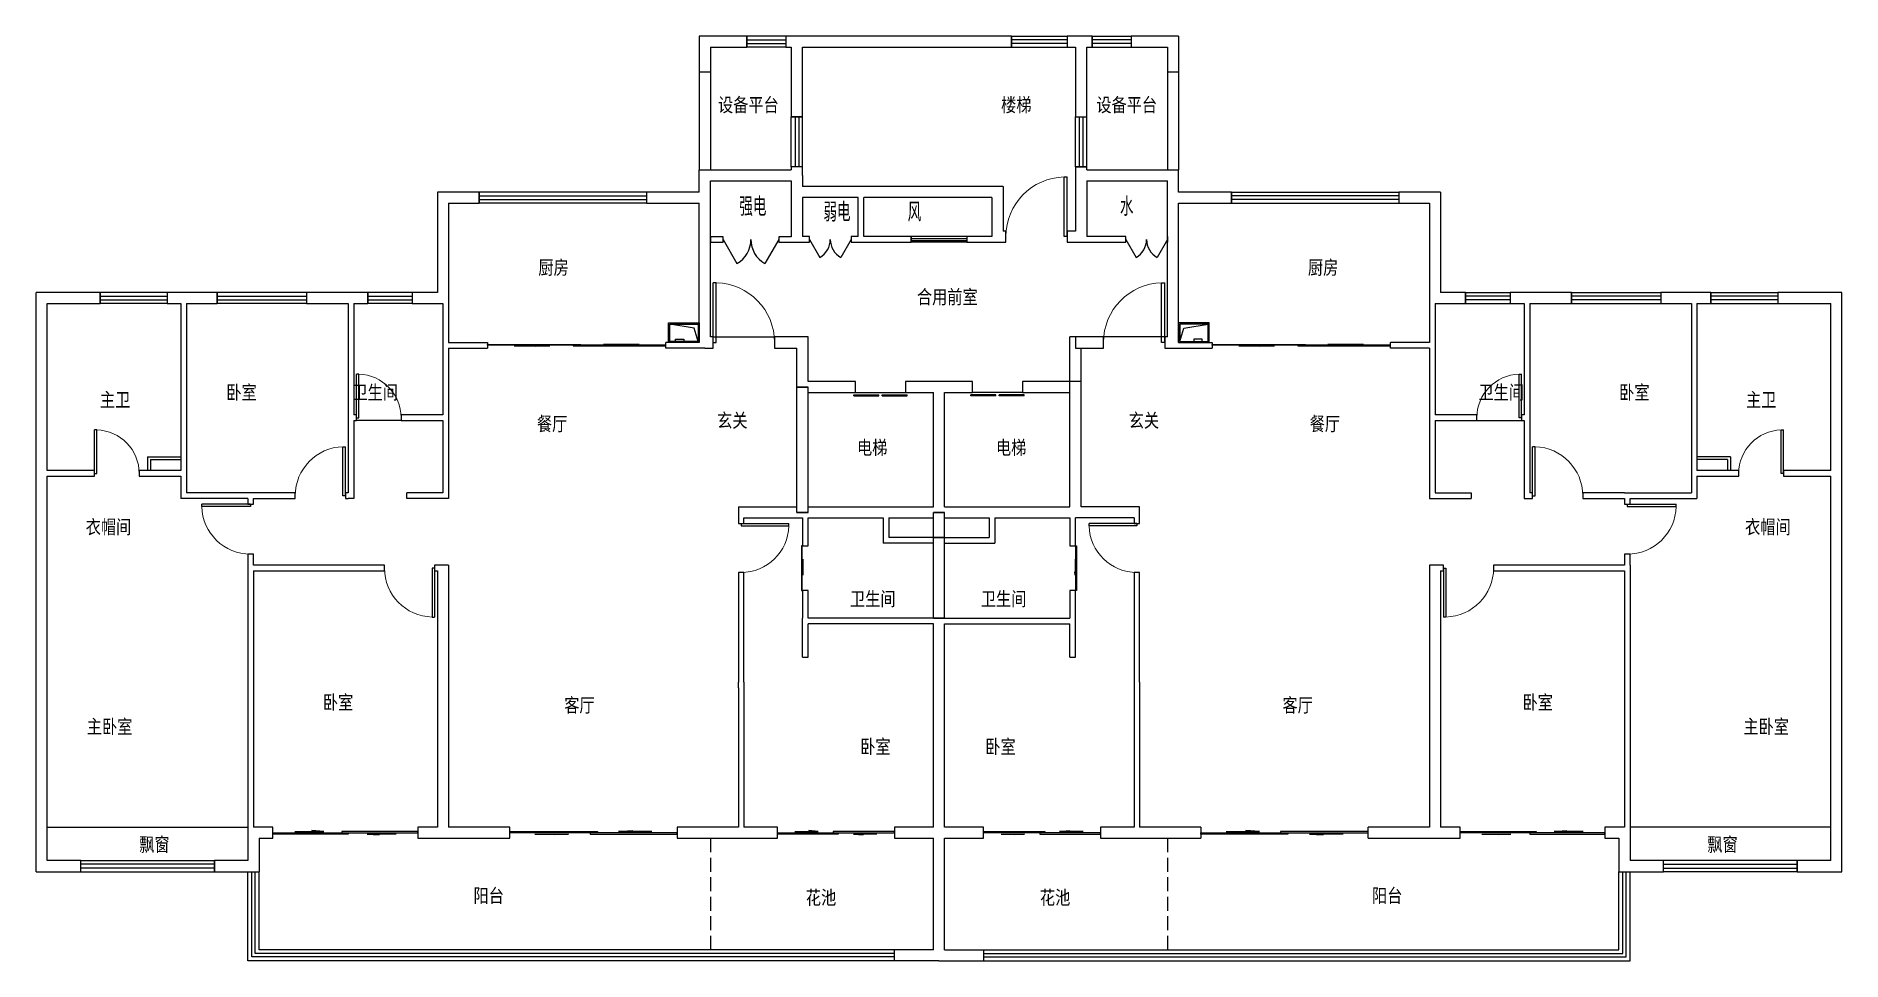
# Model space of a CAD drawing. Extents: x 0 to 157251, y -2300 to 594000.
# Drawn here: x 98650 to 131050, y 81360 to 97960 of the extents above; entities that cross this region are included whole.
import ezdxf

# ---------------------------------------------------------------- set-up
doc = ezdxf.new("R2010")
doc.units = 0
doc.header["$LTSCALE"] = 1000
doc.header["$MEASUREMENT"] = 0
doc.linetypes.add('DASH', pattern=[0.35, 0.25, -0.1])
doc.layers.add('5-PUB_TEXT', color=7, linetype='Continuous', lineweight=5)
for name, color, linetype in [('AE-EQPM-TOLT', 78, 'Continuous'), ('AE-FLOR', 151, 'Continuous'), ('DIM_SYMB', 3, 'Continuous'), ('WALL', 9, 'Continuous'), ('WINDOW', 4, 'Continuous')]:
    doc.layers.add(name, color=color, linetype=linetype)
doc.styles.add('_TCH_DIM', font='SIMPLEX', dxfattribs={"bigfont": 'GBCBIG'})
doc.styles.add('黑体', font='simhei.ttf')

msp = doc.modelspace()

# ---------------------------------------------------------------- texts
at = {"layer": '5-PUB_TEXT', "style": '黑体', "width": 0.8}
for s, rotation, p in [('设备平台', 0, (110885, 96600)), ('楼梯', 360, (115964, 96600)), ('设备平台', 360, (117673, 96600)), ('厨房', 360, (107662, 93682)), ('厨房', 0, (121470, 93682)), ('合用前室', 360, (114454, 93153)), ('卧室', 0, (102063, 91440)), ('卫生间', 0, (104325, 91440)), ('卫生间', 360, (124529, 91440)), ('卧室', 360, (127054, 91440)), ('主卫', 0, (99795, 91307)), ('主卫', 360, (129330, 91307)), ('餐厅', 0, (107636, 90875)), ('玄关', 360, (110869, 90936)), ('玄关', 0, (118254, 90936)), ('餐厅', 360, (121501, 90875)), ('电梯', 360, (113379, 90449)), ('电梯', 360, (115872, 90449)), ('衣帽间', 0, (99539, 89024)), ('衣帽间', 360, (129314, 89024)), ('卫生间', 360, (113253, 87733)), ('卫生间', 0, (115600, 87733)), ('卧室', 0, (103796, 85877)), ('客厅', 0, (108126, 85825)), ('客厅', 360, (121013, 85825)), ('卧室', 360, (125321, 85877)), ('主卧室', 0, (99560, 85441)), ('主卧室', 360, (129283, 85441)), ('卧室', 360, (113437, 85082)), ('卧室', 0, (115681, 85082)), ('飘窗', 0, (100501, 83325)), ('飘窗', 360, (128636, 83325)), ('阳台', 0, (106498, 82405)), ('花池', 0, (112461, 82372)), ('花池', 360, (116661, 82372)), ('阳台', 360, (122620, 82405))]:
    msp.add_text(s, height=250, rotation=rotation, dxfattribs=at).set_placement(p)
at = {"layer": 'DIM_SYMB', "color": 7, "style": '_TCH_DIM'}
for s, height, p in [('强电', 337.6, (111268, 94731)), ('弱电', 337.6, (112777, 94631)), ('风', 338, (114288, 94631)), ('水', 338, (118097, 94731))]:
    msp.add_text(s, height=height, dxfattribs=at).set_placement(p)

# ---------------------------------------------------------------- blocks, each defined once
blk = doc.blocks.new('A$C7ACF2B12')
at = {"color": 250}
for points in [[(20, -30), (20, 480), (330, 480), (330, -30)], [(20, 375), (60, 375), (60, 225), (20, 225)]]:
    blk.add_lwpolyline(points, close=True, dxfattribs=at)
blk.add_lwpolyline([(20, -30), (256, 41), (330, 480)], dxfattribs=at)
at = {"layer": 'AE-EQPM-TOLT'}
blk.add_lwpolyline([(0, -50), (0, 500), (350, 500), (350, -50)], close=True, dxfattribs=at)

# ---------------------------------------------------------------- linework, layer by layer
at = {"layer": 'AE-FLOR'}
for p, q in [((112100, 97960), (111400, 97960)), ((111400, 97960), (111400, 97760)), ((111400, 97893), (112100, 97893)), ((112100, 97960), (112100, 97760)), ((117600, 97960), (118300, 97960)), ((117600, 97960), (117600, 97760)), ((118300, 97893), (117600, 97893)), ((118300, 97960), (118300, 97760)), ((111400, 97826), (112100, 97826)), ((112100, 97760), (111400, 97760)), ((118300, 97826), (117600, 97826)), ((117600, 97760), (118300, 97760)), ((110550, 97310), (110550, 95560)), ((110750, 97310), (110750, 95560)), ((118950, 97310), (118950, 95560)), ((119150, 97310), (119150, 95560)), ((110550, 96385), (110550, 95560)), ((110750, 96385), (110750, 95560)), ((118950, 96385), (118950, 95560)), ((119150, 96385), (119150, 95560)), ((109600, 95160), (106600, 95160)), ((106600, 95160), (106600, 94960)), ((106600, 95093), (109600, 95093)), ((106600, 95026), (109600, 95026)), ((109600, 94960), (106600, 94960)), ((109600, 95160), (109600, 94960)), ((120100, 95160), (123100, 95160)), ((120100, 95160), (120100, 94960)), ((123100, 95093), (120100, 95093)), ((123100, 95026), (120100, 95026)), ((120100, 94960), (123100, 94960)), ((123100, 95160), (123100, 94960)), ((110976, 94309), (111226, 93876)), ((111976, 94309), (111726, 93876)), ((112525, 94310), (112713, 93985)), ((113275, 94310), (113088, 93985)), ((115350, 94360), (114350, 94360)), ((114350, 94360), (114350, 94260)), ((114350, 94326), (115350, 94326)), ((114350, 94293), (115350, 94293)), ((115350, 94360), (115350, 94260)), ((118200, 94310), (118388, 93985)), ((118950, 94310), (118763, 93985)), ((115350, 94260), (114350, 94260)), ((110800, 92560), (111900, 92560)), ((118900, 92560), (117800, 92560)), ((104440, 91890), (104400, 91890)), ((104400, 91110), (104400, 91890)), ((104440, 91110), (104440, 91890)), ((125260, 91890), (125300, 91890)), ((125260, 91110), (125260, 91890)), ((125300, 91110), (125300, 91890)), ((113320, 91521), (113770, 91521)), ((113320, 91501), (113320, 91521)), ((113320, 91501), (113770, 91501)), ((113350, 91560), (114250, 91560)), ((113770, 91501), (113770, 91521)), ((113830, 91501), (113830, 91521)), ((113830, 91521), (114280, 91521)), ((113830, 91501), (114280, 91501)), ((114280, 91501), (114280, 91521)), ((115421, 91501), (115421, 91521)), ((115871, 91521), (115421, 91521)), ((115871, 91501), (115421, 91501)), ((116351, 91560), (115451, 91560)), ((115871, 91501), (115871, 91521)), ((116381, 91521), (115931, 91521)), ((115931, 91501), (115931, 91521)), ((116381, 91501), (115931, 91501)), ((116381, 91501), (116381, 91521)), ((104400, 91110), (104440, 91110)), ((105200, 91060), (104400, 91060)), ((124500, 91060), (125300, 91060)), ((125300, 91110), (125260, 91110)), ((99740, 90890), (99700, 90890)), ((99700, 90110), (99700, 90890)), ((99740, 90110), (99740, 90890)), ((129960, 90890), (130000, 90890)), ((129960, 90110), (129960, 90890)), ((130000, 90110), (130000, 90890)), ((99700, 90110), (99740, 90110)), ((130000, 90110), (129960, 90110)), ((98850, 83760), (102450, 83760)), ((130850, 83760), (127250, 83760)), ((102450, 81360), (102450, 82960)), ((102520, 81430), (102520, 82960)), ((102580, 81490), (102580, 82960)), ((102650, 81560), (102650, 82960)), ((127050, 81560), (127050, 82960)), ((127120, 81490), (127120, 82960)), ((127180, 81430), (127180, 82960)), ((127250, 81360), (127250, 82960)), ((114050, 81360), (102450, 81360)), ((114050, 81430), (102520, 81430)), ((114050, 81490), (102580, 81490)), ((114050, 81560), (102650, 81560)), ((115650, 81560), (127050, 81560)), ((115650, 81490), (127120, 81490)), ((115650, 81430), (127180, 81430)), ((115650, 81360), (127250, 81360))]:
    msp.add_line(p, q, dxfattribs=at)
at = {"layer": 'AE-FLOR', "extrusion": (0, 0, -1)}
for p, q in [((116150, 97960), (117150, 97960)), ((116150, 97960), (116150, 97760)), ((117150, 97893), (116150, 97893)), ((117150, 97960), (117150, 97760)), ((117150, 97826), (116150, 97826)), ((116150, 97760), (117150, 97760)), ((112200, 95610), (112200, 96510)), ((112400, 96510), (112200, 96510)), ((112267, 96510), (112267, 95610)), ((112334, 96510), (112334, 95610)), ((112400, 95610), (112400, 96510)), ((117300, 95610), (117300, 96510)), ((117300, 96510), (117500, 96510)), ((117367, 96510), (117367, 95610)), ((117434, 96510), (117434, 95610)), ((117500, 95610), (117500, 96510)), ((112400, 95610), (112200, 95610)), ((117300, 95610), (117500, 95610)), ((117095, 95432), (117150, 95432)), ((117095, 94360), (117095, 95432)), ((117150, 94360), (117150, 95432)), ((117150, 94360), (117095, 94360)), ((101000, 93360), (99800, 93360)), ((99800, 93360), (99800, 93160)), ((101000, 93360), (101000, 93160)), ((103500, 93360), (101900, 93360)), ((101900, 93360), (101900, 93160)), ((103500, 93360), (103500, 93160)), ((105400, 93360), (104600, 93360)), ((104600, 93360), (104600, 93160)), ((105400, 93360), (105400, 93160)), ((110855, 93532), (110800, 93532)), ((110800, 92460), (110800, 93532)), ((110855, 92460), (110855, 93532)), ((118845, 93532), (118900, 93532)), ((118845, 92460), (118845, 93532)), ((118900, 92460), (118900, 93532)), ((124300, 93360), (125100, 93360)), ((124300, 93360), (124300, 93160)), ((125100, 93360), (125100, 93160)), ((126200, 93360), (127800, 93360)), ((126200, 93360), (126200, 93160)), ((127800, 93360), (127800, 93160)), ((128700, 93360), (129900, 93360)), ((128700, 93360), (128700, 93160)), ((129900, 93360), (129900, 93160)), ((99800, 93293), (101000, 93293)), ((99800, 93226), (101000, 93226)), ((101000, 93160), (99800, 93160)), ((101900, 93293), (103500, 93293)), ((101900, 93226), (103500, 93226)), ((103500, 93160), (101900, 93160)), ((104600, 93293), (105400, 93293)), ((104600, 93226), (105400, 93226)), ((105400, 93160), (104600, 93160)), ((125100, 93293), (124300, 93293)), ((125100, 93226), (124300, 93226)), ((124300, 93160), (125100, 93160)), ((127800, 93293), (126200, 93293)), ((127800, 93226), (126200, 93226)), ((126200, 93160), (127800, 93160)), ((129900, 93293), (128700, 93293)), ((129900, 93226), (128700, 93226)), ((128700, 93160), (129900, 93160)), ((110800, 92460), (110855, 92460)), ((118900, 92460), (118845, 92460)), ((104155, 90587), (104200, 90587)), ((104155, 89710), (104155, 90587)), ((104200, 89710), (104200, 90587)), ((125545, 90587), (125500, 90587)), ((125500, 89710), (125500, 90587)), ((125545, 89710), (125545, 90587)), ((101623, 89515), (101623, 89560)), ((102500, 89560), (101623, 89560)), ((102500, 89515), (101623, 89515)), ((102500, 89560), (102500, 89515)), ((104200, 89710), (104155, 89710)), ((125500, 89710), (125545, 89710)), ((127200, 89560), (127200, 89515)), ((127200, 89560), (128078, 89560)), ((127200, 89515), (128078, 89515)), ((128078, 89515), (128078, 89560)), ((111300, 89210), (111300, 89166)), ((111300, 89210), (112156, 89210)), ((111300, 89166), (112156, 89166)), ((112156, 89166), (112156, 89210)), ((117545, 89166), (117545, 89210)), ((118400, 89210), (117545, 89210)), ((118400, 89166), (117545, 89166)), ((118400, 89210), (118400, 89166)), ((105800, 88410), (105755, 88410)), ((105755, 88410), (105755, 87532)), ((105800, 88410), (105800, 87532)), ((123900, 88410), (123945, 88410)), ((123900, 88410), (123900, 87532)), ((123945, 88410), (123945, 87532)), ((105755, 87532), (105800, 87532)), ((123945, 87532), (123900, 87532)), ((99450, 83160), (101850, 83160)), ((99450, 82960), (99450, 83160)), ((101850, 83093), (99450, 83093)), ((101850, 83026), (99450, 83026)), ((99450, 82960), (101850, 82960)), ((101850, 82960), (101850, 83160)), ((130250, 83160), (127850, 83160)), ((127850, 82960), (127850, 83160)), ((127850, 83093), (130250, 83093)), ((127850, 83026), (130250, 83026)), ((130250, 82960), (127850, 82960)), ((130250, 82960), (130250, 83160))]:
    msp.add_line(p, q, dxfattribs=at)
at = {"layer": 'AE-FLOR', "linetype": 'Continuous'}
for p, q in [((106750, 92410), (106750, 92422)), ((106750, 92422), (108427, 92422)), ((108427, 92410), (106750, 92410)), ((107230, 92397), (107870, 92397)), ((107608, 92390), (107608, 92397)), ((107870, 92397), (107608, 92390)), ((108289, 92410), (108289, 92397)), ((109950, 92410), (108289, 92410)), ((108289, 92397), (109950, 92397)), ((108427, 92422), (108427, 92410)), ((108830, 92422), (109093, 92429)), ((109470, 92422), (108830, 92422)), ((109093, 92429), (109093, 92422)), ((109950, 92397), (109950, 92410)), ((119750, 92410), (119750, 92422)), ((119750, 92422), (121427, 92422)), ((121427, 92410), (119750, 92410)), ((120230, 92397), (120870, 92397)), ((120608, 92390), (120608, 92397)), ((120870, 92397), (120608, 92390)), ((121289, 92410), (121289, 92397)), ((122950, 92410), (121289, 92410)), ((121289, 92397), (122950, 92397)), ((121427, 92422), (121427, 92410)), ((121830, 92422), (122093, 92429)), ((122470, 92422), (121830, 92422)), ((122093, 92429), (122093, 92422)), ((122950, 92397), (122950, 92410)), ((107150, 83660), (107150, 83685)), ((107150, 83685), (108722, 83685)), ((108722, 83660), (107150, 83660)), ((107600, 83635), (108200, 83635)), ((107955, 83620), (107955, 83635)), ((108200, 83635), (107955, 83620)), ((108593, 83660), (108593, 83635)), ((110150, 83660), (108593, 83660)), ((108593, 83635), (110150, 83635)), ((108722, 83685), (108722, 83660)), ((109100, 83685), (109346, 83699)), ((109700, 83685), (109100, 83685)), ((109346, 83699), (109346, 83685)), ((110150, 83635), (110150, 83660)), ((119550, 83635), (119550, 83660)), ((119550, 83660), (121108, 83660)), ((121108, 83635), (119550, 83635)), ((120000, 83685), (120600, 83685)), ((120355, 83699), (120355, 83685)), ((120600, 83685), (120355, 83699)), ((120978, 83685), (120978, 83660)), ((122550, 83685), (120978, 83685)), ((120978, 83660), (122550, 83660)), ((121108, 83660), (121108, 83635)), ((121500, 83635), (121746, 83620)), ((122100, 83635), (121500, 83635)), ((121746, 83620), (121746, 83635)), ((122550, 83660), (122550, 83685))]:
    msp.add_line(p, q, dxfattribs=at)
at = {"layer": 'AE-FLOR', "linetype": 'Continuous', "extrusion": (0, 0, -1)}
for p, q in [((112396, 88810), (112382, 88810)), ((112382, 88810), (112382, 88010)), ((112396, 88010), (112396, 88810)), ((112400, 88810), (112396, 88810)), ((117300, 88810), (117305, 88810)), ((117305, 88010), (117305, 88810)), ((117305, 88810), (117319, 88810)), ((117319, 88810), (117319, 88010)), ((112407, 88570), (112407, 88283)), ((117294, 88570), (117294, 88283)), ((112407, 88283), (112416, 88345)), ((112416, 88345), (112407, 88345)), ((117294, 88283), (117285, 88345)), ((117285, 88345), (117294, 88345)), ((112382, 88010), (112396, 88010)), ((112400, 88010), (112396, 88010)), ((117300, 88010), (117305, 88010)), ((117319, 88010), (117305, 88010)), ((102900, 83635), (102900, 83660)), ((102900, 83660), (104250, 83660)), ((104250, 83635), (102900, 83635)), ((103290, 83685), (103810, 83685)), ((103597, 83699), (103597, 83685)), ((103810, 83685), (103597, 83699)), ((104138, 83685), (104138, 83660)), ((105500, 83685), (104138, 83685)), ((104138, 83660), (105500, 83660)), ((104250, 83660), (104250, 83635)), ((104590, 83635), (104804, 83620)), ((105110, 83635), (104590, 83635)), ((104804, 83620), (104804, 83635)), ((105500, 83660), (105500, 83685)), ((111950, 83635), (111950, 83660)), ((111950, 83660), (113041, 83660)), ((113041, 83635), (111950, 83635)), ((112265, 83685), (112685, 83685)), ((112513, 83699), (112513, 83685)), ((112685, 83685), (112513, 83699)), ((112950, 83685), (112950, 83660)), ((114050, 83685), (112950, 83685)), ((112950, 83660), (114050, 83660)), ((113041, 83660), (113041, 83635)), ((113315, 83635), (113488, 83620)), ((113735, 83635), (113315, 83635)), ((113488, 83620), (113488, 83635)), ((114050, 83660), (114050, 83685)), ((115650, 83660), (115650, 83685)), ((115650, 83685), (116751, 83685)), ((116751, 83660), (115650, 83660)), ((115965, 83635), (116385, 83635)), ((116213, 83620), (116213, 83635)), ((116385, 83635), (116213, 83620)), ((116660, 83660), (116660, 83635)), ((117750, 83660), (116660, 83660)), ((116660, 83635), (117750, 83635)), ((116751, 83685), (116751, 83660)), ((117015, 83685), (117188, 83699)), ((117435, 83685), (117015, 83685)), ((117188, 83699), (117188, 83685)), ((117750, 83635), (117750, 83660)), ((124200, 83660), (124200, 83685)), ((124200, 83685), (125563, 83685)), ((125563, 83660), (124200, 83660)), ((124590, 83635), (125110, 83635)), ((124897, 83620), (124897, 83635)), ((125110, 83635), (124897, 83620)), ((125450, 83660), (125450, 83635)), ((126800, 83660), (125450, 83660)), ((125450, 83635), (126800, 83635)), ((125563, 83685), (125563, 83660)), ((125890, 83685), (126104, 83699)), ((126410, 83685), (125890, 83685)), ((126104, 83699), (126104, 83685)), ((126800, 83635), (126800, 83660))]:
    msp.add_line(p, q, dxfattribs=at)
at = {"layer": 'AE-FLOR', "linetype": 'DASH'}
for p, q in [((110750, 83560), (110750, 81560)), ((118950, 83560), (118950, 81560))]:
    msp.add_line(p, q, dxfattribs=at)
at = {"layer": 'AE-FLOR', "lineweight": 13, "extrusion": (0, 0, -1)}
for centre, radius, start, end in [((-117123, 94360), 1072, 0, 88.5307), ((-110828, 92460), 1072, 91.4693, 180), ((-118873, 92460), 1072, 0, 88.5307), ((-104178, 89710), 878, 0, 88.5307), ((-125523, 89710), 878, 91.4693, 180), ((-102500, 89537), 878, 270, 358.5307), ((-127200, 89537), 878, 181.4693, 270), ((-111300, 89188), 856, 181.4694, 270.0001), ((-118400, 89188), 856, 269.9999, 358.5306), ((-105778, 88410), 878, 271.4693, 0), ((-123923, 88410), 878, 180, 268.5307)]:
    msp.add_arc(centre, radius, start, end, dxfattribs=at)
at = {"layer": 'AE-FLOR'}
for centre, radius, start, end in [((110976, 94309), 500, 300, 0), ((111976, 94309), 500, 180, 240), ((112525, 94310), 375, 300, 0), ((113275, 94310), 375, 180, 240), ((118200, 94310), 375, 300, 0), ((118950, 94310), 375, 180, 240)]:
    msp.add_arc(centre, radius, start, end, dxfattribs=at)
at = {"layer": 'AE-FLOR', "lineweight": 13}
for centre, start, end in [((104420, 91110), 0, 88.5307), ((125280, 91110), 91.4693, 180), ((99720, 90110), 0, 88.5307), ((129980, 90110), 91.4693, 180)]:
    msp.add_arc(centre, 780, start, end, dxfattribs=at)
at = {"layer": 'WALL'}
for p, q in [((110550, 97960), (110550, 97310)), ((111400, 97960), (110550, 97960)), ((111400, 97760), (111400, 97960)), ((112300, 97960), (112100, 97960)), ((112100, 97960), (112100, 97760)), ((116150, 97960), (112300, 97960)), ((116150, 97760), (116150, 97960)), ((117300, 97960), (117150, 97960)), ((117150, 97960), (117150, 97760)), ((117300, 97960), (117300, 97960)), ((117500, 97960), (117300, 97960)), ((117600, 97960), (117500, 97960)), ((117500, 97960), (117500, 97960)), ((117600, 97760), (117600, 97960)), ((119150, 97960), (118300, 97960)), ((118300, 97960), (118300, 97760)), ((119150, 97960), (119150, 97310)), ((110750, 97760), (110750, 97310)), ((110750, 97760), (111400, 97760)), ((112100, 97760), (112200, 97760)), ((112200, 97760), (112200, 96510)), ((112400, 96510), (112400, 97760)), ((112400, 97760), (116150, 97760)), ((117150, 97760), (117300, 97760)), ((117300, 97760), (117300, 96510)), ((117500, 97760), (117600, 97760)), ((117500, 96510), (117500, 97760)), ((118300, 97760), (118950, 97760)), ((118950, 97760), (118950, 97310)), ((110750, 97310), (110550, 97310)), ((119150, 97310), (118950, 97310)), ((112200, 96510), (112400, 96510)), ((117300, 96510), (117500, 96510)), ((112400, 95610), (112200, 95610)), ((112200, 95610), (112200, 95560)), ((112400, 95460), (112400, 95610)), ((117500, 95610), (117300, 95610)), ((117300, 95610), (117300, 95460)), ((117500, 95560), (117500, 95610)), ((110550, 95160), (110550, 95560)), ((110550, 95560), (110750, 95560)), ((110750, 95560), (112200, 95560)), ((110750, 95360), (112200, 95360)), ((110750, 92560), (110750, 95360)), ((112200, 95360), (112200, 95160)), ((112400, 95460), (112400, 95260)), ((113500, 95260), (112400, 95260)), ((116000, 95260), (113500, 95260)), ((116000, 95260), (116000, 94460)), ((117300, 95460), (117300, 94460)), ((117500, 95560), (118950, 95560)), ((117500, 95360), (117500, 94360)), ((117500, 95360), (118950, 95360)), ((118950, 95560), (119150, 95560)), ((118950, 92560), (118950, 95360)), ((119150, 95160), (119150, 95560)), ((105850, 95160), (105850, 93360)), ((106600, 95160), (105850, 95160)), ((106050, 94960), (106050, 93260)), ((106050, 94960), (106600, 94960)), ((106600, 94960), (106600, 95160)), ((110550, 95160), (109600, 95160)), ((109600, 95160), (109600, 94960)), ((109600, 94960), (110550, 94960)), ((110550, 92460), (110550, 94960)), ((112200, 95160), (112200, 94359)), ((113400, 95060), (112400, 95060)), ((112400, 95060), (112400, 94360)), ((113400, 94360), (113400, 95060)), ((115800, 95060), (113500, 95060)), ((113500, 94360), (113500, 95060)), ((115800, 95060), (115800, 94360)), ((120100, 95160), (119150, 95160)), ((119150, 92460), (119150, 94960)), ((119150, 94960), (120100, 94960)), ((120100, 94960), (120100, 95160)), ((123850, 95160), (123100, 95160)), ((123100, 95160), (123100, 94960)), ((123100, 94960), (123650, 94960)), ((123650, 94960), (123650, 93260)), ((123850, 95160), (123850, 93360)), ((110976, 94359), (110751, 94359)), ((110751, 94359), (110751, 94259)), ((110976, 94259), (110976, 94359)), ((112200, 94359), (111976, 94359)), ((111976, 94359), (111976, 94259)), ((112525, 94360), (112400, 94360)), ((112525, 94260), (112525, 94360)), ((113400, 94360), (113275, 94360)), ((113275, 94360), (113275, 94260)), ((114350, 94360), (113500, 94360)), ((114350, 94260), (114350, 94360)), ((115800, 94360), (115350, 94360)), ((115350, 94360), (115350, 94260)), ((116050, 94460), (116000, 94460)), ((116050, 94260), (116050, 94460)), ((117300, 94460), (117150, 94460)), ((117150, 94460), (117150, 94260)), ((118200, 94360), (117500, 94360)), ((118200, 94260), (118200, 94360)), ((118950, 94360), (118950, 94260)), ((110751, 94259), (110976, 94259)), ((111976, 94259), (112301, 94259)), ((112300, 94260), (112525, 94260)), ((113275, 94260), (113500, 94260)), ((113500, 94260), (114350, 94260)), ((115350, 94260), (115900, 94260)), ((115900, 94260), (116050, 94260)), ((117150, 94260), (117400, 94260)), ((117400, 94260), (118200, 94260)), ((98650, 90060), (98650, 93360)), ((99800, 93360), (98650, 93360)), ((99800, 93160), (99800, 93360)), ((101350, 93360), (101000, 93360)), ((101000, 93360), (101000, 93160)), ((101900, 93360), (101350, 93360)), ((101900, 93160), (101900, 93360)), ((104250, 93360), (103500, 93360)), ((103500, 93360), (103500, 93160)), ((104600, 93360), (104250, 93360)), ((104600, 93160), (104600, 93360)), ((105850, 93360), (105400, 93360)), ((105400, 93360), (105400, 93160)), ((124300, 93360), (123850, 93360)), ((124300, 93160), (124300, 93360)), ((125450, 93360), (125100, 93360)), ((125100, 93360), (125100, 93160)), ((126200, 93360), (125450, 93360)), ((126200, 93160), (126200, 93360)), ((128350, 93360), (127800, 93360)), ((127800, 93360), (127800, 93160)), ((128700, 93360), (128350, 93360)), ((128700, 93160), (128700, 93360)), ((131050, 93360), (129900, 93360)), ((129900, 93360), (129900, 93160)), ((131050, 90060), (131050, 93360)), ((98850, 90160), (98850, 93160)), ((98850, 93160), (99800, 93160)), ((101000, 93160), (101250, 93160)), ((101250, 93160), (101250, 90160)), ((101350, 93160), (101350, 90060)), ((101350, 93160), (101900, 93160)), ((103500, 93160), (104250, 93160)), ((104250, 93160), (104250, 91160)), ((104350, 93160), (104350, 91160)), ((104350, 93160), (104600, 93160)), ((105400, 93160), (105950, 93160)), ((105950, 93160), (105950, 92460)), ((106050, 93260), (106050, 92460)), ((123650, 93260), (123650, 92460)), ((123750, 93160), (123750, 92460)), ((123750, 93160), (124300, 93160)), ((125100, 93160), (125350, 93160)), ((125350, 93160), (125350, 91160)), ((125450, 93160), (125450, 91160)), ((125450, 93160), (126200, 93160)), ((127800, 93160), (128350, 93160)), ((128350, 93160), (128350, 90060)), ((128450, 93160), (128450, 90160)), ((128450, 93160), (128700, 93160)), ((129900, 93160), (130850, 93160)), ((130850, 90160), (130850, 93160)), ((105950, 92460), (105950, 91160)), ((106050, 92460), (106750, 92460)), ((106050, 92360), (106050, 91160)), ((106050, 92360), (106750, 92360)), ((106750, 92460), (106750, 92360)), ((110550, 92460), (109950, 92460)), ((109950, 92360), (109950, 92460)), ((110650, 92360), (109950, 92360)), ((110650, 92360), (110800, 92360)), ((110800, 92560), (110750, 92560)), ((110800, 92360), (110800, 92560)), ((112500, 92560), (111900, 92560)), ((111900, 92560), (111900, 92360)), ((111900, 92360), (112300, 92360)), ((112300, 91660), (112300, 92360)), ((112500, 91760), (112500, 92560)), ((117200, 89510), (117200, 92560)), ((117800, 92560), (117200, 92560)), ((117300, 92560), (117300, 92360)), ((117300, 92360), (117800, 92360)), ((117400, 89510), (117400, 92360)), ((117800, 92360), (117800, 92560)), ((118950, 92560), (118900, 92560)), ((118900, 92560), (118900, 92360)), ((118900, 92360), (119050, 92360)), ((119050, 92360), (119750, 92360)), ((119150, 92460), (119750, 92460)), ((119750, 92460), (119750, 92360)), ((123650, 92460), (122950, 92460)), ((122950, 92360), (122950, 92460)), ((123650, 92360), (122950, 92360)), ((123650, 92360), (123650, 91160)), ((123750, 92460), (123750, 91160)), ((113350, 91760), (112500, 91760)), ((113350, 91560), (113350, 91760)), ((114850, 91760), (114250, 91760)), ((114250, 91760), (114250, 91560)), ((115451, 91760), (114850, 91760)), ((115451, 91560), (115451, 91760)), ((117400, 91760), (116351, 91760)), ((116351, 91760), (116351, 91560)), ((112300, 89410), (112300, 91660)), ((112300, 91660), (112500, 91660)), ((112300, 89510), (112300, 91660)), ((112500, 91660), (112300, 91660)), ((112500, 89410), (112500, 91660)), ((112500, 89510), (112500, 91560)), ((112500, 91560), (113350, 91560)), ((114250, 91560), (114750, 91560)), ((114750, 89510), (114750, 91560)), ((114950, 89510), (114950, 91560)), ((114950, 91560), (115451, 91560)), ((116351, 91560), (117200, 91560)), ((104250, 91160), (104250, 89760)), ((104400, 91160), (104350, 91160)), ((104350, 91060), (104350, 89660)), ((104350, 91060), (104400, 91060)), ((104400, 91060), (104400, 91160)), ((105950, 91160), (105200, 91160)), ((105200, 91160), (105200, 91060)), ((105200, 91060), (105950, 91060)), ((105950, 91060), (105950, 89760)), ((106050, 91160), (106050, 89660)), ((123650, 91160), (123650, 89660)), ((124500, 91160), (123750, 91160)), ((123750, 91060), (123750, 89760)), ((123750, 91060), (124500, 91060)), ((124500, 91060), (124500, 91160)), ((125350, 91160), (125300, 91160)), ((125300, 91160), (125300, 91060)), ((125300, 91060), (125350, 91060)), ((125350, 91060), (125350, 89660)), ((125450, 91160), (125450, 89760)), ((100650, 90410), (100650, 90160)), ((100650, 90410), (101250, 90410)), ((129050, 90410), (128450, 90410)), ((129050, 90410), (129050, 90160)), ((99700, 90160), (98850, 90160)), ((99700, 90060), (99700, 90160)), ((101250, 90160), (100500, 90160)), ((100500, 90160), (100500, 90060)), ((100700, 90360), (100700, 90160)), ((100700, 90360), (101250, 90360)), ((129000, 90360), (128450, 90360)), ((129200, 90160), (128450, 90160)), ((129000, 90360), (129000, 90160)), ((129200, 90060), (129200, 90160)), ((130850, 90160), (130000, 90160)), ((130000, 90160), (130000, 90060)), ((98650, 82960), (98650, 90060)), ((98850, 83160), (98850, 90060)), ((98850, 90060), (99700, 90060)), ((100500, 90060), (101250, 90060)), ((101250, 90060), (101250, 89660)), ((101350, 90060), (101350, 89760)), ((102550, 89760), (101350, 89760)), ((103300, 89760), (102550, 89760)), ((103300, 89660), (103300, 89760)), ((104250, 89760), (104200, 89760)), ((104200, 89760), (104200, 89660)), ((105950, 89760), (105300, 89760)), ((105300, 89660), (105300, 89760)), ((123750, 89760), (124400, 89760)), ((124400, 89760), (124400, 89660)), ((125500, 89760), (125450, 89760)), ((125500, 89660), (125500, 89760)), ((127150, 89760), (126400, 89760)), ((126400, 89760), (126400, 89660)), ((127150, 89760), (128350, 89760)), ((128350, 90060), (128350, 89760)), ((128450, 90060), (128450, 89660)), ((128450, 90060), (129200, 90060)), ((130000, 90060), (130850, 90060)), ((130850, 83160), (130850, 90060)), ((131050, 82960), (131050, 90060)), ((102450, 89660), (101250, 89660)), ((102450, 89660), (102450, 89560)), ((102450, 89560), (102550, 89560)), ((102550, 89560), (102550, 89660)), ((102550, 89660), (103300, 89660)), ((104200, 89660), (104250, 89660)), ((104350, 89660), (104250, 89660)), ((106050, 89660), (105300, 89660)), ((111250, 89510), (112300, 89510)), ((111250, 89510), (111250, 89210)), ((112500, 89510), (113850, 89510)), ((113850, 89510), (114750, 89510)), ((114950, 89510), (115850, 89510)), ((115850, 89510), (117200, 89510)), ((118450, 89510), (117400, 89510)), ((118450, 89210), (118450, 89510)), ((123650, 89660), (124400, 89660)), ((125350, 89660), (125450, 89660)), ((125450, 89660), (125500, 89660)), ((126400, 89660), (127150, 89660)), ((127150, 89660), (127150, 89560)), ((127150, 89560), (127250, 89560)), ((127250, 89660), (128450, 89660)), ((127250, 89560), (127250, 89660)), ((111250, 89210), (111350, 89210)), ((111350, 89310), (112400, 89310)), ((111350, 89210), (111350, 89310)), ((112500, 89410), (112300, 89410)), ((112300, 89410), (112500, 89410)), ((112400, 89310), (112400, 88810)), ((112500, 89310), (113850, 89310)), ((112500, 88810), (112500, 89310)), ((113850, 89310), (113850, 88859)), ((113950, 89310), (114750, 89310)), ((113950, 89310), (113950, 88959)), ((114750, 88959), (114751, 89410)), ((114750, 88959), (114750, 89310)), ((114950, 89410), (114751, 89410)), ((114751, 89410), (114950, 89410)), ((114950, 88959), (114950, 89410)), ((114950, 89310), (115750, 89310)), ((114950, 88959), (114950, 89310)), ((115750, 89310), (115750, 88959)), ((115850, 89310), (117200, 89310)), ((115850, 89310), (115850, 88859)), ((117200, 89310), (117200, 88810)), ((117300, 88810), (117300, 89310)), ((118350, 89310), (117300, 89310)), ((118350, 89310), (118350, 89210)), ((118350, 89210), (118450, 89210)), ((112400, 88810), (112500, 88810)), ((114750, 88859), (113850, 88859)), ((114750, 88959), (113950, 88959)), ((114750, 88959), (114950, 88959)), ((114950, 88959), (114750, 88959)), ((114950, 88959), (114750, 88959)), ((114750, 87510), (114750, 88959)), ((114750, 88959), (114950, 88959)), ((114750, 87510), (114750, 88859)), ((114950, 87510), (114950, 88959)), ((114950, 88959), (115750, 88959)), ((114950, 88859), (115850, 88859)), ((114950, 87510), (114950, 88859)), ((117200, 88810), (117300, 88810)), ((102550, 88660), (102450, 88660)), ((102450, 88660), (102450, 88460)), ((102450, 88460), (102450, 83660)), ((102550, 88460), (102550, 88660)), ((104900, 88460), (102550, 88460)), ((104900, 88360), (104900, 88460)), ((106050, 88460), (105800, 88460)), ((105800, 88460), (105800, 88360)), ((106050, 88460), (106050, 83760)), ((123900, 88460), (123650, 88460)), ((123650, 88460), (123650, 83760)), ((123900, 88360), (123900, 88460)), ((127150, 88460), (124800, 88460)), ((124800, 88460), (124800, 88360)), ((127250, 88660), (127150, 88660)), ((127150, 88660), (127150, 88460)), ((127250, 88460), (127250, 88660)), ((127250, 88460), (127250, 83660)), ((102550, 88360), (102550, 83760)), ((102550, 88360), (104900, 88360)), ((105800, 88360), (105850, 88360)), ((105850, 88360), (105850, 83760)), ((111350, 88332), (111250, 88332)), ((111250, 88332), (111250, 86360)), ((111350, 86360), (111350, 88332)), ((118450, 88332), (118350, 88332)), ((118350, 88332), (118350, 86360)), ((118450, 86360), (118450, 88332)), ((123850, 88360), (123900, 88360)), ((123850, 88360), (123850, 83760)), ((124800, 88360), (127150, 88360)), ((127150, 88360), (127150, 83760)), ((112500, 88010), (112400, 88010)), ((112400, 88010), (112400, 87510)), ((112500, 87510), (112500, 88010)), ((117300, 88010), (117200, 88010)), ((117200, 88010), (117200, 87510)), ((117300, 87510), (117300, 88010)), ((112400, 86810), (112400, 87510)), ((114750, 87510), (112500, 87510)), ((114750, 87510), (114950, 87510)), ((114950, 87510), (114750, 87510)), ((114950, 87510), (117200, 87510)), ((117300, 86810), (117300, 87510)), ((112500, 86810), (112500, 87410)), ((114750, 87410), (112500, 87410)), ((114750, 83760), (114750, 87410)), ((114950, 83760), (114950, 87410)), ((114950, 87410), (117200, 87410)), ((117200, 86810), (117200, 87410)), ((112400, 86810), (112500, 86810)), ((117200, 86810), (117300, 86810)), ((111250, 86360), (111250, 86360)), ((111250, 86260), (111250, 86360)), ((111250, 86260), (111250, 86260)), ((111250, 86260), (111250, 83760)), ((111350, 86360), (111350, 83760)), ((118350, 86360), (118350, 83760)), ((118450, 86360), (118450, 86360)), ((118450, 86360), (118450, 86260)), ((118450, 86260), (118450, 86260)), ((118450, 86260), (118450, 83760)), ((102450, 83660), (102450, 83160)), ((102900, 83760), (102550, 83760)), ((102900, 83560), (102900, 83760)), ((105850, 83760), (105500, 83760)), ((105500, 83760), (105500, 83560)), ((107150, 83760), (106050, 83760)), ((107150, 83560), (107150, 83760)), ((111250, 83760), (110150, 83760)), ((110150, 83760), (110150, 83560)), ((111950, 83760), (111350, 83760)), ((111950, 83560), (111950, 83760)), ((114750, 83760), (114050, 83760)), ((114050, 83760), (114050, 83560)), ((115650, 83760), (114950, 83760)), ((115650, 83560), (115650, 83760)), ((118350, 83760), (117750, 83760)), ((117750, 83760), (117750, 83560)), ((119550, 83760), (118450, 83760)), ((119550, 83760), (119550, 83560)), ((123650, 83760), (122550, 83760)), ((122550, 83560), (122550, 83760)), ((124200, 83760), (123850, 83760)), ((124200, 83560), (124200, 83760)), ((127150, 83760), (126800, 83760)), ((126800, 83760), (126800, 83560)), ((127250, 83660), (127250, 83160)), ((102650, 83560), (102650, 82960)), ((102650, 83560), (102900, 83560)), ((105500, 83560), (105950, 83560)), ((105950, 83560), (107150, 83560)), ((110150, 83560), (111350, 83560)), ((111350, 83560), (111950, 83560)), ((114050, 83560), (114750, 83560)), ((114750, 81560), (114750, 83560)), ((114950, 81560), (114950, 83560)), ((114950, 83560), (115650, 83560)), ((117750, 83560), (118350, 83560)), ((118350, 83560), (119550, 83560)), ((122550, 83560), (123750, 83560)), ((123750, 83560), (124200, 83560)), ((126800, 83560), (127050, 83560)), ((127050, 83560), (127050, 82960)), ((98650, 82960), (99450, 82960)), ((99450, 83160), (98850, 83160)), ((99450, 82960), (99450, 83160)), ((102450, 83160), (101850, 83160)), ((101850, 83160), (101850, 82960)), ((101850, 82960), (102650, 82960)), ((127050, 82960), (127850, 82960)), ((127850, 83160), (127250, 83160)), ((127850, 82960), (127850, 83160)), ((130850, 83160), (130250, 83160)), ((130250, 83160), (130250, 82960)), ((130250, 82960), (131050, 82960)), ((114750, 81560), (114050, 81560)), ((114050, 81360), (114050, 81560)), ((114850, 81360), (114050, 81360)), ((114850, 81360), (115650, 81360)), ((114950, 81560), (115650, 81560)), ((115650, 81560), (115650, 81360))]:
    msp.add_line(p, q, dxfattribs=at)

# ---------------------------------------------------------------- block references
at = {"layer": 'WINDOW', "color": 2, "rotation": 90}
msp.add_blockref('A$C7ACF2B12', (110500, 92460), dxfattribs=at)
at = {"layer": 'WINDOW', "color": 2, "xscale": -1, "rotation": 270}
msp.add_blockref('A$C7ACF2B12', (119200, 92460), dxfattribs=at)

msp.set_redraw_order([(e.dxf.handle, doc.entitydb.next_handle()) for e in msp.query("TEXT MTEXT ATTDEF DIMENSION ARC_DIMENSION")])  # texts and dimensions are drawn at this point

doc.saveas('drawing.dxf')
